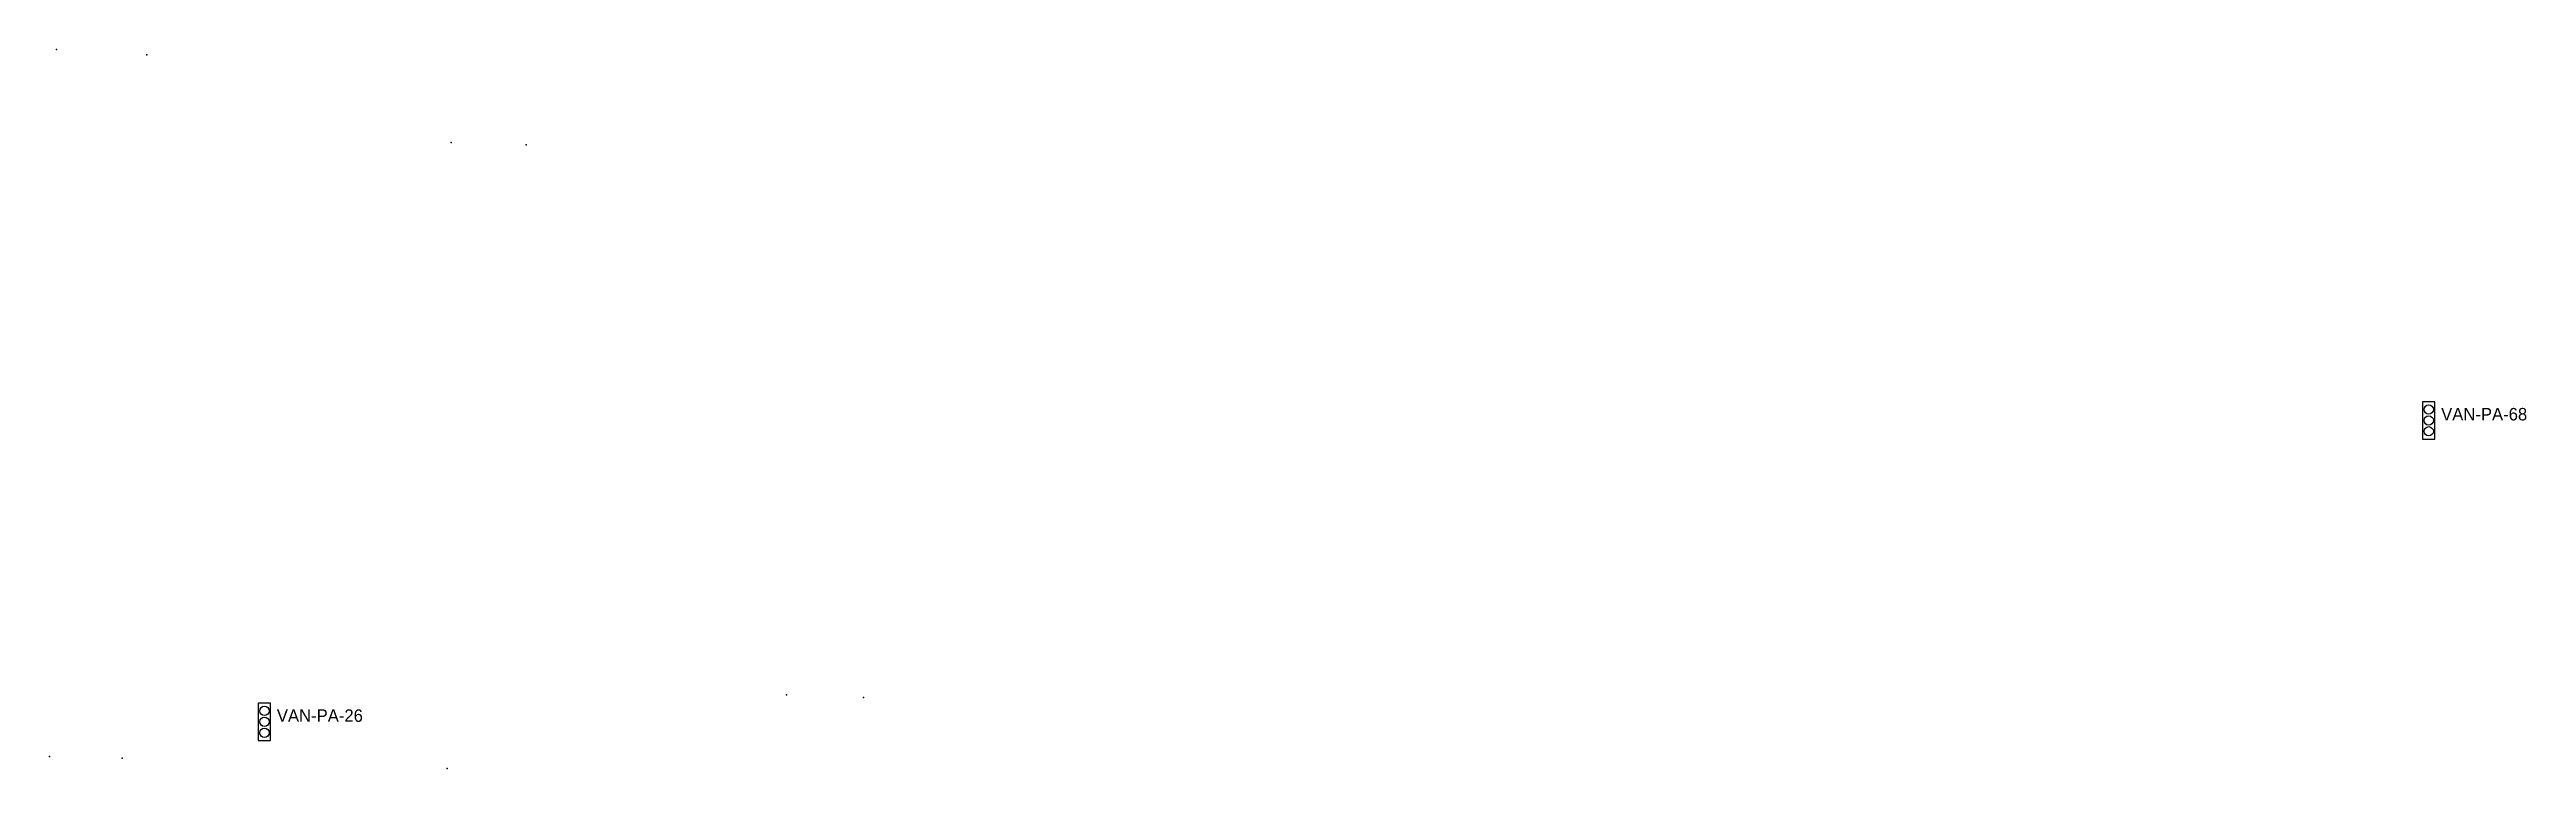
# Model space of a CAD drawing. Header units: inches. Extents: x 486474 to 494239, y 5455982 to 5460069.
# Drawn here: x 492631.2 to 493029.1, y 5457069.4 to 5457184.9 of the extents above; entities that cross this region are included whole.
import ezdxf

# ---------------------------------------------------------------- set-up
doc = ezdxf.new("R2010")
doc.units = ezdxf.units.IN
doc.header["$MEASUREMENT"] = 0
doc.layers.add('Parking Meters', color=10, linetype='Continuous')
doc.layers.add('Traffic Signals', color=10, linetype='Continuous')

msp = doc.modelspace()

# ---------------------------------------------------------------- texts
at = {"layer": 'Traffic Signals', "color": 1}
for s, p in [('VAN-PA-68', (493015.41, 5457125.31)), ('VAN-PA-26', (492667.69, 5457076.9))]:
    msp.add_text(s, height=2, dxfattribs=at).set_placement(p)

# ---------------------------------------------------------------- linework, layer by layer
at = {"layer": 'Parking Meters', "color": 7}
for p in [(492632.28, 5457184.88), (492646.79, 5457184.03), (492646.79, 5457184.03), (492695.67, 5457169.93), (492695.67, 5457169.93), (492707.72, 5457169.56), (492707.72, 5457169.56), (492749.58, 5457081.21), (492749.58, 5457081.21), (492761.94, 5457080.83), (492761.94, 5457080.83), (492631.17, 5457071.35), (492631.17, 5457071.35), (492642.81, 5457071.05), (492695.05, 5457069.41), (492695.05, 5457069.41)]:
    msp.add_point(p, dxfattribs=at)
at = {"layer": 'Traffic Signals', "color": 1}
for points in [[(493012.41, 5457122.31), (493014.41, 5457122.31), (493014.41, 5457128.31), (493012.41, 5457128.31)], [(492664.69, 5457073.9), (492666.69, 5457073.9), (492666.69, 5457079.9), (492664.69, 5457079.9)]]:
    msp.add_lwpolyline(points, close=True, dxfattribs=at)
for centre in [(493013.41, 5457127.06), (493013.41, 5457125.31), (493013.41, 5457123.56), (492665.69, 5457078.65), (492665.69, 5457076.9), (492665.69, 5457075.15)]:
    msp.add_circle(centre, 0.75, dxfattribs=at)

msp.set_redraw_order([(e.dxf.handle, doc.entitydb.next_handle()) for e in msp.query("TEXT MTEXT ATTDEF DIMENSION ARC_DIMENSION")])  # texts and dimensions are drawn at this point

doc.saveas('drawing.dxf')
